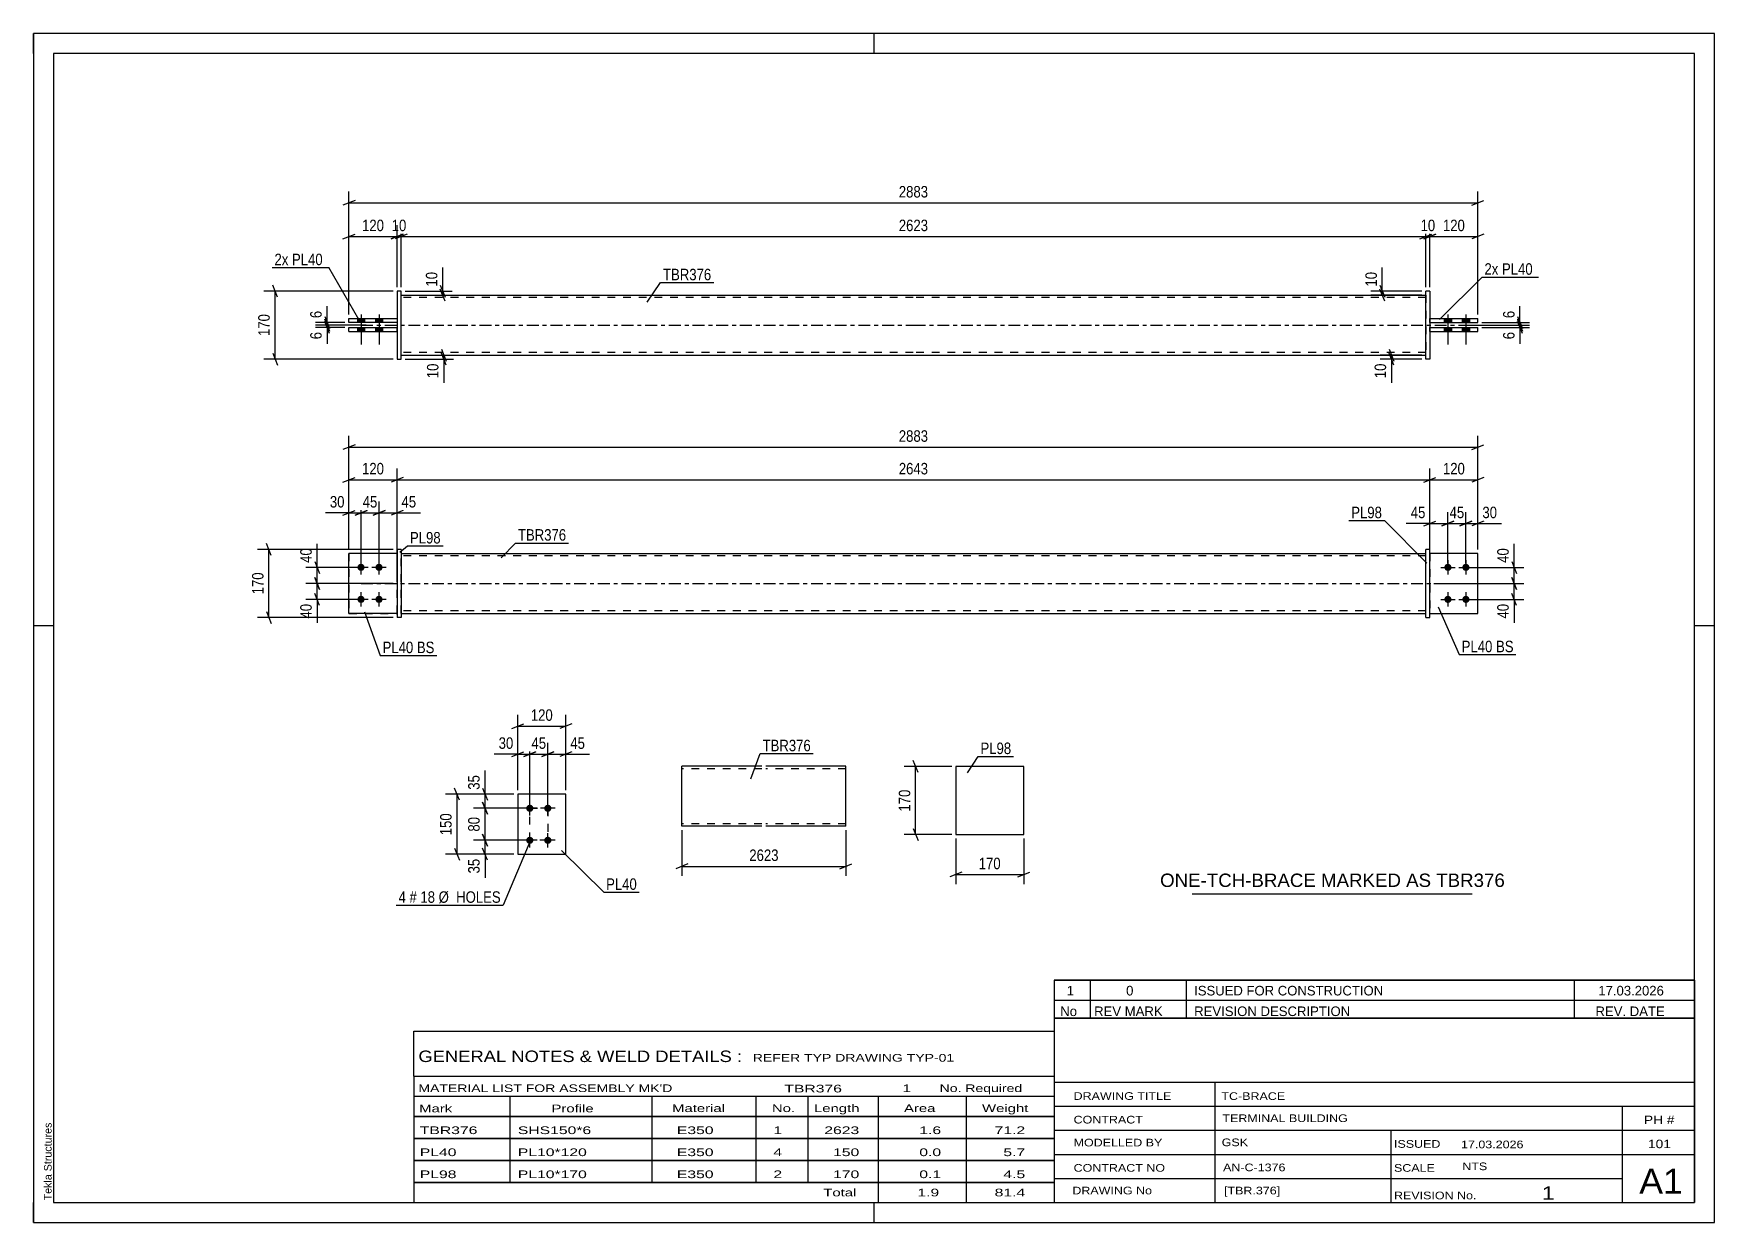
# Model space of a CAD drawing. Header units: millimetres. Extents: x 0 to 420, y 0 to 297.
import ezdxf

# ---------------------------------------------------------------- set-up
doc = ezdxf.new("R2010")
doc.units = ezdxf.units.MM
doc.linetypes.add('DXK_LINE_DOT2', pattern=[3.9198, 1.9599, -1.9599])
doc.linetypes.add('DXK_LINE_DOT3', pattern=[5.9187, 2.979, -0.9799, 0.9799, -0.9799])
doc.styles.add('Arial', font='ARIAL.TTF', dxfattribs={"height": 0.2})
doc.styles.add('Arial Narrow', font='ARIALN.TTF', dxfattribs={"height": 0.2})

# ---------------------------------------------------------------- blocks, each defined once
blk = doc.blocks.new('Unknown-580569933-1163')
at = {"color": 5, "linetype": 'Continuous'}
for p, q in [((420, 297), (0, 297)), ((0, 297), (0, 0)), ((0, 292), (0, 297)), ((210, 292), (210, 297)), ((420, 0), (420, 297)), ((415, 292), (5, 292)), ((5, 292), (5, 5)), ((415, 5), (415, 292)), ((5, 149), (0, 149)), ((420, 149), (415, 149)), ((0, 0), (0, 5)), ((5, 5), (415, 5)), ((210, 0), (210, 5)), ((0, 0), (420, 0))]:
    blk.add_line(p, q, dxfattribs=at)
at = {"color": 174, "linetype": 'Continuous', "style": 'Arial'}
blk.add_text('Tekla Structures', height=1.9102, rotation=90, dxfattribs=at).set_placement((4.5, 5.5))
blk = doc.blocks.new('Part-580569933-1802 - 1791')
at = {"color": 7, "linetype": 'DXK_LINE_DOT2'}
for p, q in [((360.91, 167.15), (348.91, 167.15)), ((348.91, 167.15), (348.91, 152.15)), ((360.91, 152.15), (360.91, 167.15)), ((348.91, 152.15), (360.91, 152.15))]:
    blk.add_line(p, q, dxfattribs=at)
blk = doc.blocks.new('Bolt-580569933-1794 - 1791')
at = {"linetype": 'Continuous'}
for points in [[(353.41, 164.55, -1), (353.41, 162.75, -1)], [(357.91, 164.55, -1), (357.91, 162.75, -1)], [(353.41, 156.55, -1), (353.41, 154.75, -1)], [(357.91, 156.55, -1), (357.91, 154.75, -1)]]:
    blk.add_hatch(color=1, dxfattribs=at).paths.add_polyline_path(points)
at = {"color": 1, "linetype": 'Continuous'}
for p, q in [((353.41, 165.45), (353.41, 161.85)), ((357.91, 165.45), (357.91, 161.85)), ((351.61, 163.65), (355.21, 163.65)), ((356.11, 163.65), (359.71, 163.65)), ((351.61, 155.65), (355.21, 155.65)), ((353.41, 157.45), (353.41, 153.85)), ((356.11, 155.65), (359.71, 155.65)), ((357.91, 157.45), (357.91, 153.85))]:
    blk.add_line(p, q, dxfattribs=at)
blk = doc.blocks.new('Part-580569933-1812 - 1791')
at = {"color": 2, "linetype": 'Continuous'}
for p, q in [((348.91, 168.15), (347.91, 168.15)), ((347.91, 151.15), (347.91, 168.15)), ((348.91, 151.15), (348.91, 168.15)), ((347.91, 151.15), (348.91, 151.15))]:
    blk.add_line(p, q, dxfattribs=at)
blk = doc.blocks.new('Bolt-580569933-1797 - 1791')
at = {"linetype": 'Continuous'}
for points in [[(81.81, 162.75, -1), (81.81, 164.55, -1)], [(86.31, 162.75, -1), (86.31, 164.55, -1)], [(81.81, 154.75, -1), (81.81, 156.55, -1)], [(86.31, 154.75, -1), (86.31, 156.55, -1)]]:
    blk.add_hatch(color=1, dxfattribs=at).paths.add_polyline_path(points)
at = {"color": 1, "linetype": 'Continuous'}
for p, q in [((81.81, 161.85), (81.81, 165.45)), ((86.31, 161.85), (86.31, 165.45)), ((83.61, 163.65), (80.01, 163.65)), ((88.11, 163.65), (84.51, 163.65)), ((83.61, 155.65), (80.01, 155.65)), ((81.81, 153.85), (81.81, 157.45)), ((88.11, 155.65), (84.51, 155.65)), ((86.31, 153.85), (86.31, 157.45))]:
    blk.add_line(p, q, dxfattribs=at)
blk = doc.blocks.new('Part-580569933-1807 - 1791')
at = {"color": 2, "linetype": 'Continuous'}
for p, q in [((360.91, 167.15), (348.91, 167.15)), ((360.91, 152.15), (360.91, 167.15)), ((348.91, 152.15), (360.91, 152.15))]:
    blk.add_line(p, q, dxfattribs=at)
at = {"color": 7, "linetype": 'DXK_LINE_DOT2'}
blk.add_line((348.91, 167.15), (348.91, 152.15), dxfattribs=at)
blk = doc.blocks.new('Part-580569933-1817 - 1791')
at = {"color": 7, "linetype": 'DXK_LINE_DOT2'}
for p, q in [((90.81, 167.15), (78.81, 167.15)), ((78.81, 167.15), (78.81, 152.15)), ((90.81, 152.15), (90.81, 167.15)), ((78.81, 152.15), (90.81, 152.15))]:
    blk.add_line(p, q, dxfattribs=at)
blk = doc.blocks.new('Part-580569933-1822 - 1791')
at = {"color": 2, "linetype": 'Continuous'}
for p, q in [((90.81, 167.15), (78.81, 167.15)), ((78.81, 152.15), (78.81, 167.15)), ((90.81, 152.15), (78.81, 152.15))]:
    blk.add_line(p, q, dxfattribs=at)
at = {"color": 7, "linetype": 'DXK_LINE_DOT2'}
blk.add_line((90.81, 152.15), (90.81, 167.15), dxfattribs=at)
blk = doc.blocks.new('Part-580569933-1827 - 1791')
at = {"color": 2, "linetype": 'Continuous'}
for p, q in [((91.81, 168.15), (90.81, 168.15)), ((90.81, 168.15), (90.81, 151.15)), ((91.81, 168.15), (91.81, 151.15)), ((91.81, 151.15), (90.81, 151.15))]:
    blk.add_line(p, q, dxfattribs=at)
blk = doc.blocks.new('Part-580569933-1832 - 1791')
at = {"color": 2, "linetype": 'Continuous'}
for p, q in [((91.81, 167.15), (219.81, 167.15)), ((219.91, 167.15), (347.91, 167.15)), ((91.81, 152.15), (219.81, 152.15)), ((219.91, 152.15), (347.91, 152.15))]:
    blk.add_line(p, q, dxfattribs=at)
at = {"color": 7, "linetype": 'DXK_LINE_DOT2'}
for p, q in [((91.81, 152.15), (91.81, 167.15)), ((219.81, 166.55), (91.81, 166.55)), ((347.91, 166.55), (219.91, 166.55)), ((347.91, 152.15), (347.91, 167.15)), ((219.81, 152.75), (91.81, 152.75)), ((347.91, 152.75), (219.91, 152.75))]:
    blk.add_line(p, q, dxfattribs=at)
at = {"color": 7, "linetype": 'DXK_LINE_DOT3'}
for p, q in [((81.81, 159.65), (219.81, 159.65)), ((219.91, 159.65), (357.91, 159.65))]:
    blk.add_line(p, q, dxfattribs=at)
blk = doc.blocks.new('Part-580569933-2106 - 2084')
at = {"color": 2, "linetype": 'Continuous'}
for p, q in [((78.81, 222.59), (78.81, 223.59)), ((78.81, 223.59), (90.81, 223.59)), ((78.81, 222.59), (90.81, 222.59))]:
    blk.add_line(p, q, dxfattribs=at)
at = {"color": 7, "linetype": 'DXK_LINE_DOT2'}
blk.add_line((90.81, 222.59), (90.81, 223.59), dxfattribs=at)
blk = doc.blocks.new('Part-580569933-2090 - 2084')
at = {"color": 2, "linetype": 'Continuous'}
for p, q in [((348.91, 225.79), (360.91, 225.79)), ((348.91, 224.79), (360.91, 224.79)), ((360.91, 224.79), (360.91, 225.79))]:
    blk.add_line(p, q, dxfattribs=at)
at = {"color": 7, "linetype": 'DXK_LINE_DOT2'}
blk.add_line((348.91, 224.79), (348.91, 225.79), dxfattribs=at)
blk = doc.blocks.new('Part-580569933-2095 - 2084')
at = {"color": 2, "linetype": 'Continuous'}
for p, q in [((348.91, 223.59), (360.91, 223.59)), ((360.91, 222.59), (360.91, 223.59)), ((348.91, 222.59), (360.91, 222.59))]:
    blk.add_line(p, q, dxfattribs=at)
at = {"color": 7, "linetype": 'DXK_LINE_DOT2'}
blk.add_line((348.91, 222.59), (348.91, 223.59), dxfattribs=at)
blk = doc.blocks.new('Part-580569933-2112 - 2084')
at = {"color": 2, "linetype": 'Continuous'}
for p, q in [((91.81, 231.69), (219.81, 231.69)), ((219.91, 231.69), (347.91, 231.69)), ((91.81, 216.69), (219.81, 216.69)), ((219.91, 216.69), (347.91, 216.69))]:
    blk.add_line(p, q, dxfattribs=at)
at = {"color": 7, "linetype": 'DXK_LINE_DOT2'}
for p, q in [((91.81, 216.69), (91.81, 231.69)), ((219.81, 231.09), (91.81, 231.09)), ((347.91, 231.09), (219.91, 231.09)), ((347.91, 231.69), (347.91, 216.69)), ((219.81, 217.29), (91.81, 217.29)), ((347.91, 217.29), (219.91, 217.29))]:
    blk.add_line(p, q, dxfattribs=at)
at = {"color": 7, "linetype": 'DXK_LINE_DOT3'}
for p, q in [((81.81, 224.19), (219.81, 224.19)), ((219.91, 224.19), (357.91, 224.19))]:
    blk.add_line(p, q, dxfattribs=at)
blk = doc.blocks.new('Part-580569933-2096 - 2084')
at = {"color": 2, "linetype": 'Continuous'}
for p, q in [((348.91, 232.69), (347.91, 232.69)), ((347.91, 215.69), (347.91, 232.69)), ((348.91, 232.69), (348.91, 215.69)), ((348.91, 215.69), (347.91, 215.69))]:
    blk.add_line(p, q, dxfattribs=at)
blk = doc.blocks.new('Part-580569933-2101 - 2084')
at = {"color": 2, "linetype": 'Continuous'}
for p, q in [((78.81, 225.79), (90.81, 225.79)), ((78.81, 224.79), (78.81, 225.79)), ((90.81, 224.79), (78.81, 224.79))]:
    blk.add_line(p, q, dxfattribs=at)
at = {"color": 7, "linetype": 'DXK_LINE_DOT2'}
blk.add_line((90.81, 225.79), (90.81, 224.79), dxfattribs=at)
blk = doc.blocks.new('Part-580569933-2107 - 2084')
at = {"color": 2, "linetype": 'Continuous'}
for p, q in [((91.81, 232.69), (90.81, 232.69)), ((90.81, 232.69), (90.81, 215.69)), ((91.81, 215.69), (91.81, 232.69)), ((90.81, 215.69), (91.81, 215.69))]:
    blk.add_line(p, q, dxfattribs=at)
blk = doc.blocks.new('Bolt-580569933-2113 - 2084')
at = {"linetype": 'Continuous'}
for points in [[(354.31, 225.79), (352.51, 225.79), (352.51, 224.79), (354.31, 224.79)], [(354.31, 225.79), (352.51, 225.79), (352.51, 224.79), (354.31, 224.79)], [(354.31, 223.59), (352.51, 223.59), (352.51, 222.59), (354.31, 222.59)], [(354.31, 223.59), (352.51, 223.59), (352.51, 222.59), (354.31, 222.59)], [(358.81, 225.79), (357.01, 225.79), (357.01, 224.79), (358.81, 224.79)], [(358.81, 225.79), (357.01, 225.79), (357.01, 224.79), (358.81, 224.79)], [(358.81, 223.59), (357.01, 223.59), (357.01, 222.59), (358.81, 222.59)], [(358.81, 223.59), (357.01, 223.59), (357.01, 222.59), (358.81, 222.59)]]:
    blk.add_hatch(color=1, dxfattribs=at).paths.add_polyline_path(points)
at = {"color": 1, "linetype": 'Continuous'}
for p, q in [((352.51, 225.79), (352.51, 224.79)), ((352.51, 225.79), (352.51, 224.79)), ((352.51, 223.59), (352.51, 222.59)), ((352.51, 223.59), (352.51, 222.59)), ((353.41, 226.79), (353.41, 219.29)), ((353.41, 226.79), (353.41, 219.29)), ((354.31, 225.79), (354.31, 224.79)), ((354.31, 225.79), (354.31, 224.79)), ((354.31, 223.59), (354.31, 222.59)), ((354.31, 223.59), (354.31, 222.59)), ((357.01, 225.79), (357.01, 224.79)), ((357.01, 225.79), (357.01, 224.79)), ((357.01, 223.59), (357.01, 222.59)), ((357.01, 223.59), (357.01, 222.59)), ((357.91, 226.79), (357.91, 219.29)), ((357.91, 226.79), (357.91, 219.29)), ((358.81, 225.79), (358.81, 224.79)), ((358.81, 225.79), (358.81, 224.79)), ((358.81, 223.59), (358.81, 222.59)), ((358.81, 223.59), (358.81, 222.59))]:
    blk.add_line(p, q, dxfattribs=at)
blk = doc.blocks.new('Bolt-580569933-2114 - 2084')
at = {"linetype": 'Continuous'}
for points in [[(80.91, 224.79), (82.71, 224.79), (82.71, 225.79), (80.91, 225.79)], [(80.91, 224.79), (82.71, 224.79), (82.71, 225.79), (80.91, 225.79)], [(80.91, 222.59), (82.71, 222.59), (82.71, 223.59), (80.91, 223.59)], [(80.91, 222.59), (82.71, 222.59), (82.71, 223.59), (80.91, 223.59)], [(85.41, 224.79), (87.21, 224.79), (87.21, 225.79), (85.41, 225.79)], [(85.41, 224.79), (87.21, 224.79), (87.21, 225.79), (85.41, 225.79)], [(85.41, 222.59), (87.21, 222.59), (87.21, 223.59), (85.41, 223.59)], [(85.41, 222.59), (87.21, 222.59), (87.21, 223.59), (85.41, 223.59)]]:
    blk.add_hatch(color=1, dxfattribs=at).paths.add_polyline_path(points)
at = {"color": 1, "linetype": 'Continuous'}
for p, q in [((80.91, 225.79), (80.91, 224.79)), ((80.91, 225.79), (80.91, 224.79)), ((80.91, 223.59), (80.91, 222.59)), ((80.91, 223.59), (80.91, 222.59)), ((81.81, 226.79), (81.81, 219.29)), ((81.81, 226.79), (81.81, 219.29)), ((82.71, 225.79), (82.71, 224.79)), ((82.71, 225.79), (82.71, 224.79)), ((82.71, 223.59), (82.71, 222.59)), ((82.71, 223.59), (82.71, 222.59)), ((85.41, 225.79), (85.41, 224.79)), ((85.41, 225.79), (85.41, 224.79)), ((85.41, 223.59), (85.41, 222.59)), ((85.41, 223.59), (85.41, 222.59)), ((86.31, 226.79), (86.31, 219.29)), ((86.31, 226.79), (86.31, 219.29)), ((87.21, 225.79), (87.21, 224.79)), ((87.21, 225.79), (87.21, 224.79)), ((87.21, 223.59), (87.21, 222.59)), ((87.21, 223.59), (87.21, 222.59))]:
    blk.add_line(p, q, dxfattribs=at)
blk = doc.blocks.new('Bolt-580569933-1444 - 1410')
at = {"linetype": 'Continuous'}
for points in [[(123.99, 102.56, -1), (123.99, 104.36, -1)], [(128.49, 102.56, -1), (128.49, 104.36, -1)], [(123.99, 94.56, -1), (123.99, 96.36, -1)], [(128.49, 94.56, -1), (128.49, 96.36, -1)]]:
    blk.add_hatch(color=1, dxfattribs=at).paths.add_polyline_path(points)
at = {"color": 1, "linetype": 'Continuous'}
for p, q in [((123.99, 101.66), (123.99, 105.26)), ((128.49, 101.66), (128.49, 105.26)), ((125.79, 103.46), (122.19, 103.46)), ((130.29, 103.46), (126.69, 103.46)), ((123.99, 93.66), (123.99, 97.26)), ((128.49, 93.66), (128.49, 97.26)), ((125.79, 95.46), (122.19, 95.46)), ((130.29, 95.46), (126.69, 95.46))]:
    blk.add_line(p, q, dxfattribs=at)
blk = doc.blocks.new('Part-580569933-1459 - 1410')
at = {"color": 2, "linetype": 'Continuous'}
for p, q in [((132.99, 106.96), (120.99, 106.96)), ((120.99, 106.96), (120.99, 91.96)), ((132.99, 91.96), (132.99, 106.96)), ((120.99, 91.96), (132.99, 91.96))]:
    blk.add_line(p, q, dxfattribs=at)
blk = doc.blocks.new('Part-580569933-1390 - 1374')
at = {"color": 2, "linetype": 'Continuous'}
for p, q in [((247.41, 113.89), (230.41, 113.89)), ((230.41, 113.89), (230.41, 96.89)), ((247.41, 96.89), (247.41, 113.89)), ((230.41, 96.89), (247.41, 96.89))]:
    blk.add_line(p, q, dxfattribs=at)
blk = doc.blocks.new('Part-580569933-1273 - 1255')
at = {"color": 2, "linetype": 'Continuous'}
for p, q in [((182, 113.95), (162, 113.95)), ((162, 99.05), (162, 113.95)), ((203, 113.95), (183, 113.95)), ((203, 98.95), (203, 113.95)), ((162, 98.95), (162, 99.05)), ((182, 98.95), (162, 98.95)), ((203, 98.95), (183, 98.95))]:
    blk.add_line(p, q, dxfattribs=at)
at = {"color": 7, "linetype": 'DXK_LINE_DOT2'}
for p, q in [((182, 113.35), (162, 113.35)), ((203, 113.35), (183, 113.35)), ((162, 99.55), (162, 99.6)), ((182, 99.55), (162, 99.55)), ((203, 99.55), (183, 99.55)), ((203, 99.55), (203, 99.6))]:
    blk.add_line(p, q, dxfattribs=at)
blk = doc.blocks.new('Rectangle-580569933-1568 - 1410')
at = {"color": 1, "linetype": 'DXK_LINE_DOT2'}
blk.add_lwpolyline([(123.99, 103.46), (128.49, 103.46), (128.49, 95.46), (123.99, 95.46), (123.99, 103.46)], close=True, dxfattribs=at)
blk = doc.blocks.new('StraightDimension-580569933-1978 - 1791')
at = {"color": 7, "linetype": 'Continuous'}
for p, q in [((349.91, 159.65), (372.35, 159.65)), ((369.35, 161.15), (370.55, 158.15)), ((369.95, 155.65), (369.95, 159.65)), ((358.91, 155.65), (372.35, 155.65)), ((370.55, 154.15), (369.35, 157.15))]:
    blk.add_line(p, q, dxfattribs=at)
at = {"color": 0}
blk.add_wipeout([(369.2, 155.13), (365, 155.13), (365, 150.27), (369.2, 150.27)], dxfattribs=at)
at = {"color": 7, "linetype": 'Continuous'}
blk.add_line((369.95, 155.65), (369.95, 149.75), dxfattribs=at)
blk.add_line((369.95, 155.65), (369.95, 149.75), dxfattribs=at)
at = {"color": 3, "style": 'Arial Narrow'}
blk.add_text('40', height=2.863, rotation=90.0002, dxfattribs=at).set_placement((368.6, 150.87))
blk = doc.blocks.new('StraightDimension-580569933-1988 - 1791')
at = {"color": 7, "linetype": 'Continuous'}
for p, q in [((80.31, 194.28), (77.31, 193.08)), ((78.81, 168.15), (78.81, 196.53)), ((78.81, 193.68), (360.91, 193.68)), ((359.41, 193.08), (362.41, 194.28)), ((360.91, 168.15), (360.91, 196.53))]:
    blk.add_line(p, q, dxfattribs=at)
at = {"color": 0}
blk.add_wipeout([(224.11, 194.43), (224.11, 198.63), (215.6, 198.63), (215.6, 194.43)], dxfattribs=at)
at = {"color": 3, "style": 'Arial Narrow'}
blk.add_text('2883', height=2.863, dxfattribs=at).set_placement((216.2, 195.03))
blk = doc.blocks.new('StraightDimension-580569933-2024 - 1791')
at = {"color": 7, "linetype": 'Continuous'}
for p, q in [((353.41, 164.65), (353.41, 177.44)), ((357.91, 164.65), (357.91, 177.44)), ((351.91, 173.99), (354.91, 175.19)), ((353.41, 174.59), (357.91, 174.59)), ((359.41, 175.19), (356.41, 173.99))]:
    blk.add_line(p, q, dxfattribs=at)
at = {"color": 0}
blk.add_wipeout([(358.09, 175.34), (358.09, 179.54), (353.23, 179.54), (353.23, 175.34)], dxfattribs=at)
at = {"color": 3, "style": 'Arial Narrow'}
blk.add_text('45', height=2.863, dxfattribs=at).set_placement((353.83, 175.94))
blk = doc.blocks.new('StraightDimension-580569933-2008 - 1791')
at = {"color": 7, "linetype": 'Continuous'}
for p, q in [((348.91, 168.15), (348.91, 177.44)), ((353.41, 164.65), (353.41, 177.44)), ((347.41, 173.99), (350.41, 175.19)), ((348.91, 174.59), (353.41, 174.59)), ((354.91, 175.19), (351.91, 173.99))]:
    blk.add_line(p, q, dxfattribs=at)
at = {"color": 0}
blk.add_wipeout([(348.38, 175.34), (348.38, 179.54), (343.53, 179.54), (343.53, 175.34)], dxfattribs=at)
at = {"color": 7, "linetype": 'Continuous'}
blk.add_line((348.91, 174.59), (343, 174.59), dxfattribs=at)
blk.add_line((348.91, 174.59), (343, 174.59), dxfattribs=at)
at = {"color": 3, "style": 'Arial Narrow'}
blk.add_text('45', height=2.863, dxfattribs=at).set_placement((344.13, 175.94))
blk = doc.blocks.new('StraightDimension-580569933-1834 - 1791')
at = {"color": 7, "linetype": 'Continuous'}
for p, q in [((89.81, 159.65), (67.99, 159.65)), ((70.24, 161.15), (71.44, 158.15)), ((70.84, 155.65), (70.84, 159.65)), ((80.81, 155.65), (67.99, 155.65)), ((71.44, 154.15), (70.24, 157.15))]:
    blk.add_line(p, q, dxfattribs=at)
at = {"color": 0}
blk.add_wipeout([(70.09, 155.13), (65.89, 155.13), (65.89, 150.27), (70.09, 150.27)], dxfattribs=at)
at = {"color": 7, "linetype": 'Continuous'}
blk.add_line((70.84, 155.65), (70.84, 149.75), dxfattribs=at)
blk.add_line((70.84, 155.65), (70.84, 149.75), dxfattribs=at)
at = {"color": 3, "style": 'Arial Narrow'}
blk.add_text('40', height=2.863, rotation=90.0002, dxfattribs=at).set_placement((69.49, 150.87))
blk = doc.blocks.new('StraightDimension-580569933-1843 - 1791')
at = {"color": 7, "linetype": 'Continuous'}
for p, q in [((70.24, 165.15), (71.44, 162.15)), ((80.81, 163.65), (67.99, 163.65)), ((89.81, 159.65), (67.99, 159.65)), ((71.44, 158.15), (70.24, 161.15)), ((70.84, 159.65), (70.84, 163.65))]:
    blk.add_line(p, q, dxfattribs=at)
at = {"color": 0}
blk.add_wipeout([(70.09, 169.04), (65.89, 169.04), (65.89, 164.18), (70.09, 164.18)], dxfattribs=at)
at = {"color": 7, "linetype": 'Continuous'}
blk.add_line((70.84, 163.65), (70.84, 169.56), dxfattribs=at)
blk.add_line((70.84, 163.65), (70.84, 169.56), dxfattribs=at)
at = {"color": 3, "style": 'Arial Narrow'}
blk.add_text('40', height=2.863, rotation=90.0002, dxfattribs=at).set_placement((69.49, 164.78))
blk = doc.blocks.new('StraightDimension-580569933-1873 - 1791')
at = {"color": 7, "linetype": 'Continuous'}
for p, q in [((77.31, 176.65), (80.31, 177.85)), ((78.81, 168.15), (78.81, 180.1)), ((78.81, 177.25), (81.81, 177.25)), ((83.31, 177.85), (80.31, 176.65)), ((81.81, 164.65), (81.81, 180.1))]:
    blk.add_line(p, q, dxfattribs=at)
at = {"color": 0}
blk.add_wipeout([(78.28, 178), (78.28, 182.2), (73.43, 182.2), (73.43, 178)], dxfattribs=at)
at = {"color": 7, "linetype": 'Continuous'}
blk.add_line((78.81, 177.25), (72.9, 177.25), dxfattribs=at)
blk.add_line((78.81, 177.25), (72.9, 177.25), dxfattribs=at)
at = {"color": 3, "style": 'Arial Narrow'}
blk.add_text('30', height=2.863, dxfattribs=at).set_placement((74.03, 178.6))
blk = doc.blocks.new('StraightDimension-580569933-1889 - 1791')
at = {"color": 7, "linetype": 'Continuous'}
for p, q in [((80.31, 176.65), (83.31, 177.85)), ((81.81, 164.65), (81.81, 180.1)), ((81.81, 177.25), (86.31, 177.25)), ((87.81, 177.85), (84.81, 176.65)), ((86.31, 164.65), (86.31, 180.1))]:
    blk.add_line(p, q, dxfattribs=at)
at = {"color": 0}
blk.add_wipeout([(86.49, 178), (86.49, 182.2), (81.63, 182.2), (81.63, 178)], dxfattribs=at)
at = {"color": 3, "style": 'Arial Narrow'}
blk.add_text('45', height=2.863, dxfattribs=at).set_placement((82.23, 178.6))
blk = doc.blocks.new('StraightDimension-580569933-1902 - 1791')
at = {"color": 7, "linetype": 'Continuous'}
for p, q in [((84.81, 176.65), (87.81, 177.85)), ((86.31, 164.65), (86.31, 180.1)), ((86.31, 177.25), (90.81, 177.25)), ((92.31, 177.85), (89.31, 176.65)), ((90.81, 168.15), (90.81, 180.1))]:
    blk.add_line(p, q, dxfattribs=at)
at = {"color": 0}
blk.add_wipeout([(96.19, 178), (96.19, 182.2), (91.33, 182.2), (91.33, 178)], dxfattribs=at)
at = {"color": 7, "linetype": 'Continuous'}
blk.add_line((90.81, 177.25), (96.71, 177.25), dxfattribs=at)
blk.add_line((90.81, 177.25), (96.71, 177.25), dxfattribs=at)
at = {"color": 3, "style": 'Arial Narrow'}
blk.add_text('45', height=2.863, dxfattribs=at).set_placement((91.93, 178.6))
blk = doc.blocks.new('StraightDimension-580569933-1919 - 1791')
at = {"color": 7, "linetype": 'Continuous'}
for p, q in [((77.31, 184.93), (80.31, 186.13)), ((78.81, 168.15), (78.81, 188.38)), ((78.81, 185.53), (90.81, 185.53)), ((92.31, 186.13), (89.31, 184.93)), ((90.81, 160.65), (90.81, 188.38))]:
    blk.add_line(p, q, dxfattribs=at)
at = {"color": 0}
blk.add_wipeout([(88.15, 186.28), (88.15, 190.48), (81.47, 190.48), (81.47, 186.28)], dxfattribs=at)
at = {"color": 3, "style": 'Arial Narrow'}
blk.add_text('120', height=2.863, dxfattribs=at).set_placement((82.07, 186.88))
blk = doc.blocks.new('StraightDimension-580569933-1934 - 1791')
at = {"color": 7, "linetype": 'Continuous'}
for p, q in [((92.31, 186.13), (89.31, 184.93)), ((90.81, 160.65), (90.81, 188.38)), ((90.81, 185.53), (348.91, 185.53)), ((347.41, 184.93), (350.41, 186.13)), ((348.91, 168.15), (348.91, 188.38))]:
    blk.add_line(p, q, dxfattribs=at)
at = {"color": 0}
blk.add_wipeout([(224.11, 186.28), (224.11, 190.48), (215.6, 190.48), (215.6, 186.28)], dxfattribs=at)
at = {"color": 3, "style": 'Arial Narrow'}
blk.add_text('2643', height=2.863, dxfattribs=at).set_placement((216.2, 186.88))
blk = doc.blocks.new('StraightDimension-580569933-1949 - 1791')
at = {"color": 7, "linetype": 'Continuous'}
for p, q in [((347.41, 184.93), (350.41, 186.13)), ((348.91, 168.15), (348.91, 188.38)), ((348.91, 185.53), (360.91, 185.53)), ((362.41, 186.13), (359.41, 184.93)), ((360.91, 168.15), (360.91, 188.38))]:
    blk.add_line(p, q, dxfattribs=at)
at = {"color": 0}
blk.add_wipeout([(358.25, 186.28), (358.25, 190.48), (351.57, 190.48), (351.57, 186.28)], dxfattribs=at)
at = {"color": 3, "style": 'Arial Narrow'}
blk.add_text('120', height=2.863, dxfattribs=at).set_placement((352.17, 186.88))
blk = doc.blocks.new('StraightDimension-580569933-1969 - 1791')
at = {"color": 7, "linetype": 'Continuous'}
for p, q in [((369.35, 165.15), (370.55, 162.15)), ((349.91, 159.65), (372.35, 159.65)), ((358.91, 163.65), (372.35, 163.65)), ((370.55, 158.15), (369.35, 161.15)), ((369.95, 159.65), (369.95, 163.65))]:
    blk.add_line(p, q, dxfattribs=at)
at = {"color": 0}
blk.add_wipeout([(369.2, 169.04), (365, 169.04), (365, 164.18), (369.2, 164.18)], dxfattribs=at)
at = {"color": 7, "linetype": 'Continuous'}
blk.add_line((369.95, 163.65), (369.95, 169.56), dxfattribs=at)
blk.add_line((369.95, 163.65), (369.95, 169.56), dxfattribs=at)
at = {"color": 3, "style": 'Arial Narrow'}
blk.add_text('40', height=2.863, rotation=90.0002, dxfattribs=at).set_placement((368.6, 164.78))
blk = doc.blocks.new('StraightDimension-580569933-2037 - 1791')
at = {"color": 7, "linetype": 'Continuous'}
for p, q in [((357.91, 164.65), (357.91, 177.44)), ((360.91, 168.15), (360.91, 177.44)), ((356.41, 173.99), (359.41, 175.19)), ((357.91, 174.59), (360.91, 174.59)), ((362.41, 175.19), (359.41, 173.99))]:
    blk.add_line(p, q, dxfattribs=at)
at = {"color": 0}
blk.add_wipeout([(366.29, 175.34), (366.29, 179.54), (361.43, 179.54), (361.43, 175.34)], dxfattribs=at)
at = {"color": 7, "linetype": 'Continuous'}
blk.add_line((360.91, 174.59), (366.81, 174.59), dxfattribs=at)
blk.add_line((360.91, 174.59), (366.81, 174.59), dxfattribs=at)
at = {"color": 3, "style": 'Arial Narrow'}
blk.add_text('30', height=2.863, dxfattribs=at).set_placement((362.03, 175.94))
blk = doc.blocks.new('StraightDimension-580569933-4366 - 1791')
at = {"color": 7, "linetype": 'Continuous'}
for p, q in [((89.81, 168.15), (55.95, 168.15)), ((59.4, 166.65), (58.2, 169.65)), ((58.8, 151.15), (58.8, 168.15)), ((58.2, 152.65), (59.4, 149.65)), ((89.81, 151.15), (55.95, 151.15))]:
    blk.add_line(p, q, dxfattribs=at)
at = {"color": 0}
blk.add_wipeout([(58.05, 163), (53.85, 163), (53.85, 156.31), (58.05, 156.31)], dxfattribs=at)
at = {"color": 3, "style": 'Arial Narrow'}
blk.add_text('170', height=2.863, rotation=90.0002, dxfattribs=at).set_placement((57.45, 156.91))
blk = doc.blocks.new('StraightDimension-580569933-2160 - 2084')
at = {"color": 7, "linetype": 'Continuous'}
for p, q in [((356.66, 224.19), (373.81, 224.19)), ((361.91, 224.79), (373.81, 224.79)), ((370.81, 226.29), (372.01, 223.29)), ((372.01, 222.69), (370.81, 225.69)), ((371.41, 224.19), (371.41, 224.79))]:
    blk.add_line(p, q, dxfattribs=at)
at = {"color": 0}
blk.add_wipeout([(370.66, 228.34), (366.46, 228.34), (366.46, 225.31), (370.66, 225.31)], dxfattribs=at)
at = {"color": 7, "linetype": 'Continuous'}
blk.add_line((371.41, 224.79), (371.41, 228.87), dxfattribs=at)
blk.add_line((371.41, 224.79), (371.41, 228.87), dxfattribs=at)
at = {"color": 3, "style": 'Arial Narrow'}
blk.add_text('6', height=2.86, rotation=90.0002, dxfattribs=at).set_placement((370.06, 225.91))
blk = doc.blocks.new('StraightDimension-580569933-2229 - 2084')
at = {"color": 7, "linetype": 'Continuous'}
for p, q in [((91.81, 233.69), (91.81, 249.15)), ((347.91, 233.69), (347.91, 249.15)), ((93.31, 246.9), (90.31, 245.7)), ((91.81, 246.3), (347.91, 246.3)), ((346.41, 245.7), (349.41, 246.9))]:
    blk.add_line(p, q, dxfattribs=at)
at = {"color": 0}
blk.add_wipeout([(224.11, 247.05), (224.11, 251.25), (215.6, 251.25), (215.6, 247.05)], dxfattribs=at)
at = {"color": 3, "style": 'Arial Narrow'}
blk.add_text('2623', height=2.863, dxfattribs=at).set_placement((216.2, 247.65))
blk = doc.blocks.new('StraightDimension-580569933-2178 - 2084')
at = {"color": 7, "linetype": 'Continuous'}
for p, q in [((92.81, 232.69), (104.63, 232.69)), ((92.81, 231.69), (104.63, 231.69)), ((101.63, 234.19), (102.83, 231.19)), ((102.83, 230.19), (101.63, 233.19)), ((102.23, 231.69), (102.23, 232.69))]:
    blk.add_line(p, q, dxfattribs=at)
at = {"color": 0}
blk.add_wipeout([(101.48, 238.07), (97.28, 238.07), (97.28, 233.21), (101.48, 233.21)], dxfattribs=at)
at = {"color": 7, "linetype": 'Continuous'}
blk.add_line((102.23, 232.69), (102.23, 238.59), dxfattribs=at)
blk.add_line((102.23, 232.69), (102.23, 238.59), dxfattribs=at)
at = {"color": 3, "style": 'Arial Narrow'}
blk.add_text('10', height=2.863, rotation=90.0002, dxfattribs=at).set_placement((100.88, 233.81))
blk = doc.blocks.new('StraightDimension-580569933-2239 - 2084')
at = {"color": 7, "linetype": 'Continuous'}
for p, q in [((90.81, 233.69), (90.81, 249.15)), ((91.81, 233.69), (91.81, 249.15)), ((89.31, 245.7), (92.31, 246.9)), ((93.31, 246.9), (90.31, 245.7)), ((90.81, 246.3), (91.81, 246.3))]:
    blk.add_line(p, q, dxfattribs=at)
at = {"color": 0}
blk.add_wipeout([(93.74, 247.05), (93.74, 251.25), (88.88, 251.25), (88.88, 247.05)], dxfattribs=at)
at = {"color": 3, "style": 'Arial Narrow'}
blk.add_text('10', height=2.863, dxfattribs=at).set_placement((89.48, 247.65))
blk = doc.blocks.new('StraightDimension-580569933-2209 - 2084')
at = {"color": 7, "linetype": 'Continuous'}
for p, q in [((78.81, 226.79), (78.81, 249.15)), ((90.81, 233.69), (90.81, 249.15)), ((77.31, 245.7), (80.31, 246.9)), ((78.81, 246.3), (90.81, 246.3)), ((92.31, 246.9), (89.31, 245.7))]:
    blk.add_line(p, q, dxfattribs=at)
at = {"color": 0}
blk.add_wipeout([(88.15, 247.05), (88.15, 251.25), (81.47, 251.25), (81.47, 247.05)], dxfattribs=at)
at = {"color": 3, "style": 'Arial Narrow'}
blk.add_text('120', height=2.863, dxfattribs=at).set_placement((82.07, 247.65))
blk = doc.blocks.new('StraightDimension-580569933-2126 - 2084')
at = {"color": 7, "linetype": 'Continuous'}
for p, q in [((77.81, 224.79), (70.48, 224.79)), ((83.06, 224.19), (70.48, 224.19)), ((72.73, 226.29), (73.93, 223.29)), ((73.93, 222.69), (72.73, 225.69)), ((73.33, 224.19), (73.33, 224.79))]:
    blk.add_line(p, q, dxfattribs=at)
at = {"color": 0}
blk.add_wipeout([(72.58, 228.34), (68.38, 228.34), (68.38, 225.31), (72.58, 225.31)], dxfattribs=at)
at = {"color": 7, "linetype": 'Continuous'}
blk.add_line((73.33, 224.79), (73.33, 228.87), dxfattribs=at)
blk.add_line((73.33, 224.79), (73.33, 228.87), dxfattribs=at)
at = {"color": 3, "style": 'Arial Narrow'}
blk.add_text('6', height=2.86, rotation=90.0002, dxfattribs=at).set_placement((71.98, 225.91))
blk = doc.blocks.new('StraightDimension-580569933-2138 - 2084')
at = {"color": 7, "linetype": 'Continuous'}
for p, q in [((83.06, 224.19), (70.48, 224.19)), ((77.81, 223.59), (70.48, 223.59)), ((72.73, 225.69), (73.93, 222.69)), ((73.93, 222.09), (72.73, 225.09)), ((73.33, 223.59), (73.33, 224.19))]:
    blk.add_line(p, q, dxfattribs=at)
at = {"color": 0}
blk.add_wipeout([(72.58, 223.06), (68.38, 223.06), (68.38, 220.03), (72.58, 220.03)], dxfattribs=at)
at = {"color": 7, "linetype": 'Continuous'}
blk.add_line((73.33, 223.59), (73.33, 219.51), dxfattribs=at)
blk.add_line((73.33, 223.59), (73.33, 219.51), dxfattribs=at)
at = {"color": 3, "style": 'Arial Narrow'}
blk.add_text('6', height=2.86, rotation=90.0002, dxfattribs=at).set_placement((71.98, 220.63))
blk = doc.blocks.new('StraightDimension-580569933-2149 - 2084')
at = {"color": 7, "linetype": 'Continuous'}
for p, q in [((89.81, 232.69), (57.49, 232.69)), ((60.94, 231.19), (59.74, 234.19)), ((60.34, 215.69), (60.34, 232.69)), ((89.81, 215.69), (57.49, 215.69)), ((59.74, 217.19), (60.94, 214.19))]:
    blk.add_line(p, q, dxfattribs=at)
at = {"color": 0}
blk.add_wipeout([(59.59, 227.53), (55.39, 227.53), (55.39, 220.85), (59.59, 220.85)], dxfattribs=at)
at = {"color": 3, "style": 'Arial Narrow'}
blk.add_text('170', height=2.863, rotation=90.0002, dxfattribs=at).set_placement((58.99, 221.45))
blk = doc.blocks.new('StraightDimension-580569933-2169 - 2084')
at = {"color": 7, "linetype": 'Continuous'}
for p, q in [((356.66, 224.19), (373.81, 224.19)), ((361.91, 223.59), (373.81, 223.59)), ((370.81, 225.69), (372.01, 222.69)), ((372.01, 222.09), (370.81, 225.09)), ((371.41, 223.59), (371.41, 224.19))]:
    blk.add_line(p, q, dxfattribs=at)
at = {"color": 0}
blk.add_wipeout([(370.66, 223.06), (366.46, 223.06), (366.46, 220.03), (370.66, 220.03)], dxfattribs=at)
at = {"color": 7, "linetype": 'Continuous'}
blk.add_line((371.41, 223.59), (371.41, 219.51), dxfattribs=at)
blk.add_line((371.41, 223.59), (371.41, 219.51), dxfattribs=at)
at = {"color": 3, "style": 'Arial Narrow'}
blk.add_text('6', height=2.86, rotation=90.0002, dxfattribs=at).set_placement((370.06, 220.63))
blk = doc.blocks.new('StraightDimension-580569933-2189 - 2084')
at = {"color": 7, "linetype": 'Continuous'}
for p, q in [((92.81, 216.69), (104.91, 216.69)), ((92.81, 215.69), (104.91, 215.69)), ((101.91, 218.19), (103.11, 215.19)), ((103.11, 214.19), (101.91, 217.19)), ((102.51, 215.69), (102.51, 216.69))]:
    blk.add_line(p, q, dxfattribs=at)
at = {"color": 0}
blk.add_wipeout([(101.76, 215.16), (97.56, 215.16), (97.56, 210.31), (101.76, 210.31)], dxfattribs=at)
at = {"color": 7, "linetype": 'Continuous'}
blk.add_line((102.51, 215.69), (102.51, 209.78), dxfattribs=at)
blk.add_line((102.51, 215.69), (102.51, 209.78), dxfattribs=at)
at = {"color": 3, "style": 'Arial Narrow'}
blk.add_text('10', height=2.863, rotation=90.0002, dxfattribs=at).set_placement((101.16, 210.91))
blk = doc.blocks.new('StraightDimension-580569933-2199 - 2084')
at = {"color": 7, "linetype": 'Continuous'}
for p, q in [((348.91, 233.69), (348.91, 249.15)), ((360.91, 226.79), (360.91, 249.15)), ((347.41, 245.7), (350.41, 246.9)), ((348.91, 246.3), (360.91, 246.3)), ((362.41, 246.9), (359.41, 245.7))]:
    blk.add_line(p, q, dxfattribs=at)
at = {"color": 0}
blk.add_wipeout([(358.25, 247.05), (358.25, 251.25), (351.57, 251.25), (351.57, 247.05)], dxfattribs=at)
at = {"color": 3, "style": 'Arial Narrow'}
blk.add_text('120', height=2.863, dxfattribs=at).set_placement((352.17, 247.65))
blk = doc.blocks.new('StraightDimension-580569933-2219 - 2084')
at = {"color": 7, "linetype": 'Continuous'}
for p, q in [((347.91, 233.69), (347.91, 249.15)), ((348.91, 233.69), (348.91, 249.15)), ((346.41, 245.7), (349.41, 246.9)), ((350.41, 246.9), (347.41, 245.7)), ((347.91, 246.3), (348.91, 246.3))]:
    blk.add_line(p, q, dxfattribs=at)
at = {"color": 0}
blk.add_wipeout([(350.84, 247.05), (350.84, 251.25), (345.98, 251.25), (345.98, 247.05)], dxfattribs=at)
at = {"color": 3, "style": 'Arial Narrow'}
blk.add_text('10', height=2.863, dxfattribs=at).set_placement((346.58, 247.65))
blk = doc.blocks.new('StraightDimension-580569933-2250 - 2084')
at = {"color": 7, "linetype": 'Continuous'}
for p, q in [((78.81, 226.79), (78.81, 257.56)), ((360.91, 226.79), (360.91, 257.56)), ((80.31, 255.31), (77.31, 254.11)), ((78.81, 254.71), (360.91, 254.71)), ((359.41, 254.11), (362.41, 255.31))]:
    blk.add_line(p, q, dxfattribs=at)
at = {"color": 0}
blk.add_wipeout([(224.11, 255.46), (224.11, 259.66), (215.6, 259.66), (215.6, 255.46)], dxfattribs=at)
at = {"color": 3, "style": 'Arial Narrow'}
blk.add_text('2883', height=2.863, dxfattribs=at).set_placement((216.2, 256.06))
blk = doc.blocks.new('StraightDimension-580569933-2261 - 2084')
at = {"color": 7, "linetype": 'Continuous'}
for p, q in [((346.91, 232.69), (334.16, 232.69)), ((346.91, 231.69), (334.16, 231.69)), ((336.41, 234.19), (337.61, 231.19)), ((337.61, 230.19), (336.41, 233.19)), ((337.01, 231.69), (337.01, 232.69))]:
    blk.add_line(p, q, dxfattribs=at)
at = {"color": 0}
blk.add_wipeout([(336.26, 238.07), (332.06, 238.07), (332.06, 233.21), (336.26, 233.21)], dxfattribs=at)
at = {"color": 7, "linetype": 'Continuous'}
blk.add_line((337.01, 232.69), (337.01, 238.59), dxfattribs=at)
blk.add_line((337.01, 232.69), (337.01, 238.59), dxfattribs=at)
at = {"color": 3, "style": 'Arial Narrow'}
blk.add_text('10', height=2.863, rotation=90.0002, dxfattribs=at).set_placement((335.66, 233.81))
blk = doc.blocks.new('StraightDimension-580569933-2272 - 2084')
at = {"color": 7, "linetype": 'Continuous'}
for p, q in [((346.91, 216.69), (336.46, 216.69)), ((346.91, 215.69), (336.46, 215.69)), ((338.71, 218.19), (339.91, 215.19)), ((339.91, 214.19), (338.71, 217.19)), ((339.31, 215.69), (339.31, 216.69))]:
    blk.add_line(p, q, dxfattribs=at)
at = {"color": 0}
blk.add_wipeout([(338.56, 215.16), (334.36, 215.16), (334.36, 210.31), (338.56, 210.31)], dxfattribs=at)
at = {"color": 7, "linetype": 'Continuous'}
blk.add_line((339.31, 215.69), (339.31, 209.78), dxfattribs=at)
blk.add_line((339.31, 215.69), (339.31, 209.78), dxfattribs=at)
at = {"color": 3, "style": 'Arial Narrow'}
blk.add_text('10', height=2.863, rotation=90.0002, dxfattribs=at).set_placement((337.96, 210.91))
blk = doc.blocks.new('StraightDimension-580569933-1474 - 1410')
at = {"color": 7, "linetype": 'Continuous'}
for p, q in [((122.99, 103.46), (109.95, 103.46)), ((112.2, 104.96), (113.4, 101.96)), ((112.8, 95.46), (112.8, 103.46)), ((113.4, 93.96), (112.2, 96.96)), ((122.99, 95.46), (109.95, 95.46))]:
    blk.add_line(p, q, dxfattribs=at)
at = {"color": 0}
blk.add_wipeout([(112.05, 101.89), (107.85, 101.89), (107.85, 97.03), (112.05, 97.03)], dxfattribs=at)
at = {"color": 3, "style": 'Arial Narrow'}
blk.add_text('80', height=2.863, rotation=90.0002, dxfattribs=at).set_placement((111.45, 97.63))
blk = doc.blocks.new('StraightDimension-580569933-1484 - 1410')
at = {"color": 7, "linetype": 'Continuous'}
for p, q in [((112.2, 96.96), (113.4, 93.96)), ((122.99, 95.46), (109.95, 95.46)), ((113.4, 90.46), (112.2, 93.46)), ((112.8, 91.96), (112.8, 95.46)), ((119.99, 91.96), (109.95, 91.96))]:
    blk.add_line(p, q, dxfattribs=at)
at = {"color": 0}
blk.add_wipeout([(112.05, 91.44), (107.85, 91.44), (107.85, 86.58), (112.05, 86.58)], dxfattribs=at)
at = {"color": 7, "linetype": 'Continuous'}
blk.add_line((112.8, 91.96), (112.8, 86.05), dxfattribs=at)
blk.add_line((112.8, 91.96), (112.8, 86.05), dxfattribs=at)
at = {"color": 3, "style": 'Arial Narrow'}
blk.add_text('35', height=2.863, rotation=90.0002, dxfattribs=at).set_placement((111.45, 87.18))
blk = doc.blocks.new('StraightDimension-580569933-1461 - 1410')
at = {"color": 7, "linetype": 'Continuous'}
for p, q in [((119.99, 106.96), (109.95, 106.96)), ((112.2, 108.46), (113.4, 105.46)), ((112.8, 103.46), (112.8, 106.96)), ((122.99, 103.46), (109.95, 103.46)), ((113.4, 101.96), (112.2, 104.96))]:
    blk.add_line(p, q, dxfattribs=at)
at = {"color": 0}
blk.add_wipeout([(112.05, 112.34), (107.85, 112.34), (107.85, 107.49), (112.05, 107.49)], dxfattribs=at)
at = {"color": 7, "linetype": 'Continuous'}
blk.add_line((112.8, 106.96), (112.8, 112.87), dxfattribs=at)
blk.add_line((112.8, 106.96), (112.8, 112.87), dxfattribs=at)
at = {"color": 3, "style": 'Arial Narrow'}
blk.add_text('35', height=2.863, rotation=90.0002, dxfattribs=at).set_placement((111.45, 108.09))
blk = doc.blocks.new('StraightDimension-580569933-1498 - 1410')
at = {"color": 7, "linetype": 'Continuous'}
for p, q in [((119.99, 106.96), (102.95, 106.96)), ((106.4, 105.46), (105.2, 108.46)), ((105.8, 91.96), (105.8, 106.96)), ((105.2, 93.46), (106.4, 90.46)), ((119.99, 91.96), (102.95, 91.96))]:
    blk.add_line(p, q, dxfattribs=at)
at = {"color": 0}
blk.add_wipeout([(105.05, 102.8), (100.85, 102.8), (100.85, 96.12), (105.05, 96.12)], dxfattribs=at)
at = {"color": 3, "style": 'Arial Narrow'}
blk.add_text('150', height=2.863, rotation=90.0002, dxfattribs=at).set_placement((104.45, 96.72))
blk = doc.blocks.new('StraightDimension-580569933-1515 - 1410')
at = {"color": 7, "linetype": 'Continuous'}
for p, q in [((120.99, 107.96), (120.99, 119.81)), ((123.99, 104.46), (123.99, 119.81)), ((119.49, 116.36), (122.49, 117.56)), ((120.99, 116.96), (123.99, 116.96)), ((125.49, 117.56), (122.49, 116.36))]:
    blk.add_line(p, q, dxfattribs=at)
at = {"color": 0}
blk.add_wipeout([(120.46, 117.71), (120.46, 121.91), (115.61, 121.91), (115.61, 117.71)], dxfattribs=at)
at = {"color": 7, "linetype": 'Continuous'}
blk.add_line((120.99, 116.96), (115.08, 116.96), dxfattribs=at)
blk.add_line((120.99, 116.96), (115.08, 116.96), dxfattribs=at)
at = {"color": 3, "style": 'Arial Narrow'}
blk.add_text('30', height=2.863, dxfattribs=at).set_placement((116.21, 118.31))
blk = doc.blocks.new('StraightDimension-580569933-1528 - 1410')
at = {"color": 7, "linetype": 'Continuous'}
for p, q in [((123.99, 104.46), (123.99, 119.81)), ((128.49, 104.46), (128.49, 119.81)), ((122.49, 116.36), (125.49, 117.56)), ((123.99, 116.96), (128.49, 116.96)), ((129.99, 117.56), (126.99, 116.36))]:
    blk.add_line(p, q, dxfattribs=at)
at = {"color": 0}
blk.add_wipeout([(128.67, 117.71), (128.67, 121.91), (123.81, 121.91), (123.81, 117.71)], dxfattribs=at)
at = {"color": 3, "style": 'Arial Narrow'}
blk.add_text('45', height=2.863, dxfattribs=at).set_placement((124.41, 118.31))
blk = doc.blocks.new('StraightDimension-580569933-1538 - 1410')
at = {"color": 7, "linetype": 'Continuous'}
for p, q in [((128.49, 104.46), (128.49, 119.81)), ((132.99, 107.96), (132.99, 119.81)), ((126.99, 116.36), (129.99, 117.56)), ((128.49, 116.96), (132.99, 116.96)), ((134.49, 117.56), (131.49, 116.36))]:
    blk.add_line(p, q, dxfattribs=at)
at = {"color": 0}
blk.add_wipeout([(138.37, 117.71), (138.37, 121.91), (133.51, 121.91), (133.51, 117.71)], dxfattribs=at)
at = {"color": 7, "linetype": 'Continuous'}
blk.add_line((132.99, 116.96), (138.9, 116.96), dxfattribs=at)
blk.add_line((132.99, 116.96), (138.9, 116.96), dxfattribs=at)
at = {"color": 3, "style": 'Arial Narrow'}
blk.add_text('45', height=2.863, dxfattribs=at).set_placement((134.11, 118.31))
blk = doc.blocks.new('StraightDimension-580569933-1552 - 1410')
at = {"color": 7, "linetype": 'Continuous'}
for p, q in [((120.99, 107.96), (120.99, 126.81)), ((132.99, 107.96), (132.99, 126.81)), ((119.49, 123.36), (122.49, 124.56)), ((120.99, 123.96), (132.99, 123.96)), ((134.49, 124.56), (131.49, 123.36))]:
    blk.add_line(p, q, dxfattribs=at)
at = {"color": 0}
blk.add_wipeout([(130.33, 124.71), (130.33, 128.91), (123.65, 128.91), (123.65, 124.71)], dxfattribs=at)
at = {"color": 3, "style": 'Arial Narrow'}
blk.add_text('120', height=2.863, dxfattribs=at).set_placement((124.25, 125.31))
blk = doc.blocks.new('StraightDimension-580569933-1392 - 1374')
at = {"color": 7, "linetype": 'Continuous'}
for p, q in [((230.41, 95.89), (230.41, 84.49)), ((247.41, 95.89), (247.41, 84.49)), ((231.91, 87.49), (228.91, 86.29)), ((230.41, 86.89), (247.41, 86.89)), ((245.91, 86.29), (248.91, 87.49))]:
    blk.add_line(p, q, dxfattribs=at)
at = {"color": 0}
blk.add_wipeout([(242.26, 87.64), (242.26, 91.84), (235.57, 91.84), (235.57, 87.64)], dxfattribs=at)
at = {"color": 3, "style": 'Arial Narrow'}
blk.add_text('170', height=2.863, dxfattribs=at).set_placement((236.17, 88.24))
blk = doc.blocks.new('StraightDimension-580569933-1397 - 1374')
at = {"color": 7, "linetype": 'Continuous'}
for p, q in [((229.41, 113.89), (217.56, 113.89)), ((221.01, 112.39), (219.81, 115.39)), ((220.41, 96.89), (220.41, 113.89)), ((229.41, 96.89), (217.56, 96.89)), ((219.81, 98.39), (221.01, 95.39))]:
    blk.add_line(p, q, dxfattribs=at)
at = {"color": 0}
blk.add_wipeout([(219.66, 108.73), (215.46, 108.73), (215.46, 102.04), (219.66, 102.04)], dxfattribs=at)
at = {"color": 3, "style": 'Arial Narrow'}
blk.add_text('170', height=2.863, rotation=90.0002, dxfattribs=at).set_placement((219.06, 102.64))
blk = doc.blocks.new('StraightDimension-580569933-1353 - 1255')
at = {"color": 7, "linetype": 'Continuous'}
for p, q in [((162, 97.95), (162, 86.55)), ((203, 97.95), (203, 86.55)), ((163.5, 89.55), (160.5, 88.35)), ((162, 88.95), (203, 88.95)), ((201.5, 88.35), (204.5, 89.55))]:
    blk.add_line(p, q, dxfattribs=at)
at = {"color": 0}
blk.add_wipeout([(186.76, 89.7), (186.76, 93.9), (178.24, 93.9), (178.24, 89.7)], dxfattribs=at)
at = {"color": 3, "style": 'Arial Narrow'}
blk.add_text('2623', height=2.863, dxfattribs=at).set_placement((178.84, 90.3))
blk = doc.blocks.new('Unknown-580569933-4472')
at = {"color": 7, "linetype": 'Continuous'}
for p, q in [((95, 47.75), (255, 47.75)), ((95, 36.5), (95, 47.75)), ((255, 47.75), (255, 36.5)), ((95, 36.5), (255, 36.5)), ((95, 36.5), (95, 31.5)), ((255, 36.5), (255, 31.5)), ((95, 31.5), (255, 31.5)), ((95, 31.5), (95, 26.5)), ((119, 31.5), (119, 26.5)), ((154.5, 31.5), (154.5, 26.5)), ((180.5, 31.5), (180.5, 26.5)), ((193.5, 31.5), (193.5, 26.5)), ((211, 31.5), (211, 26.5)), ((233, 31.5), (233, 26.5)), ((255, 31.5), (255, 26.5)), ((95, 26.5), (255, 26.5)), ((95, 26.45), (95, 21.05)), ((95, 26.45), (255, 26.45)), ((119, 26.5), (119, 21)), ((154.5, 26.5), (154.5, 21)), ((180.5, 26.5), (180.5, 21)), ((193.5, 26.5), (193.5, 21)), ((211, 26.5), (211, 21)), ((233, 26.5), (233, 21)), ((255, 26.45), (255, 21.05)), ((95, 21.05), (255, 21.05)), ((119, 21), (119, 15.5)), ((154.5, 21), (154.5, 15.5)), ((180.5, 21), (180.5, 15.5)), ((193.5, 21), (193.5, 15.5)), ((211, 21), (211, 15.5)), ((233, 21), (233, 15.5)), ((95, 20.95), (95, 15.55)), ((95, 20.95), (255, 20.95)), ((255, 20.95), (255, 15.55)), ((95, 15.55), (255, 15.55)), ((95, 15.45), (95, 10.05)), ((95, 15.45), (255, 15.45)), ((119, 15.5), (119, 10)), ((154.5, 15.5), (154.5, 10)), ((180.5, 15.5), (180.5, 10)), ((193.5, 15.5), (193.5, 10)), ((211, 15.5), (211, 10)), ((233, 15.5), (233, 10)), ((255, 15.45), (255, 10.05)), ((95, 10.05), (255, 10.05)), ((95, 10), (255, 10)), ((95, 10), (95, 5)), ((211, 10), (211, 5)), ((233, 10), (233, 5)), ((255, 10), (255, 5)), ((95, 5), (255, 5))]:
    blk.add_line(p, q, dxfattribs=at)
at = {"color": 7, "style": 'Arial Narrow'}
for s, height, width, p in [('GENERAL NOTES & WELD DETAILS :', 2.8633, 1.4, (96.15, 40.06)), ('REFER TYP DRAWING TYP-01', 1.9089, 1.6, (179.7, 40.16)), ("MATERIAL LIST FOR ASSEMBLY MK'D", 1.9089, 1.6, (96.15, 32.56)), ('TBR376', 1.909, 1.794707, (187.59, 32.47)), ('1', 1.91, 1.794707, (217.08, 32.56)), ('No. Required', 1.9089, 1.6, (226.41, 32.56)), ('Mark', 1.909, 1.7, (96.34, 27.5)), ('Profile', 1.909, 1.7, (129.41, 27.5)), ('Material', 1.909, 1.7, (159.54, 27.56)), ('No.', 1.909, 1.7, (184.5, 27.56)), ('Length', 1.909, 1.7, (195, 27.56)), ('Area', 1.909, 1.7, (217.5, 27.56)), ('Weight', 1.909, 1.7, (237, 27.56))]:
    blk.add_text(s, height=height, dxfattribs=dict(at, width=width)).set_placement(p)
at = {"color": 7, "linetype": 'Continuous', "style": 'Arial Narrow'}
for s, height, width, p in [('TBR376', 1.909, 1.794707, (96.5, 22.06)), ('SHS150*6', 1.909, 1.794707, (121, 22.06)), ('E350', 1.909, 1.794707, (160.74, 22.06)), ('1', 1.91, 1.794707, (184.86, 22.06)), ('2623', 1.909, 1.794707, (197.58, 22.06)), ('1.6', 1.909, 1.794707, (221.32, 22.06)), ('71.2', 1.909, 1.794707, (240.14, 22.06)), ('PL40', 1.909, 1.794707, (96.5, 16.56)), ('PL10*120', 1.909, 1.794707, (121, 16.56)), ('E350', 1.909, 1.794707, (160.74, 16.56)), ('4', 1.91, 1.794707, (184.86, 16.56)), ('150', 1.909, 1.794707, (199.77, 16.56)), ('0.0', 1.909, 1.794707, (221.32, 16.56)), ('5.7', 1.909, 1.794707, (242.33, 16.56)), ('PL98', 1.909, 1.794707, (96.5, 11.06)), ('PL10*170', 1.909, 1.794707, (121, 11.06)), ('E350', 1.909, 1.794707, (160.74, 11.06)), ('2', 1.91, 1.794707, (184.86, 11.06)), ('170', 1.909, 1.794707, (199.77, 11.06)), ('0.1', 1.909, 1.794707, (221.32, 11.06)), ('4.5', 1.909, 1.794707, (242.33, 11.06)), ('Total', 1.909, 1.7, (197.33, 6.5)), ('1.9', 1.909, 1.794707, (220.83, 6.5)), ('81.4', 1.909, 1.794707, (240.14, 6.5))]:
    blk.add_text(s, height=height, dxfattribs=dict(at, width=width)).set_placement(p)
blk = doc.blocks.new('Unknown-580569933-4470')
at = {"color": 7, "linetype": 'Continuous'}
for p, q in [((255, 51.05), (255, 5)), ((255, 51.05), (415, 51.05)), ((415, 51), (415, 5)), ((255, 35), (415, 35)), ((295.14, 35), (295.14, 5)), ((255, 29), (415, 29)), ((397, 5.05), (397, 29.05)), ((255, 23), (415, 23)), ((339.14, 23), (339.14, 5)), ((255, 17), (415, 17)), ((255, 11), (397, 11)), ((255, 5), (415, 5))]:
    blk.add_line(p, q, dxfattribs=at)
at = {"color": 7, "style": 'Arial Narrow'}
for s, height, width, p in [('DRAWING TITLE', 1.9089, 1.425378, (259.88, 30.61)), ('TC-BRACE', 1.909, 1.425378, (296.81, 30.59)), ('CONTRACT', 1.909, 1.425378, (259.88, 24.71)), ('TERMINAL BUILDING', 1.9089, 1.425378, (297.06, 25.07)), ('MODELLED BY', 1.9089, 1.425378, (259.88, 18.98)), ('GSK', 1.909, 1.425378, (296.88, 19.04)), ('ISSUED', 1.909, 1.425378, (339.94, 18.64)), ('17.03.2026', 1.909, 1.425378, (356.69, 18.52)), ('CONTRACT NO', 1.9089, 1.425378, (259.88, 12.66)), ('AN-C-1376', 1.909, 1.425378, (297.23, 12.78)), ('SCALE', 1.909, 1.425378, (339.94, 12.65)), ('A1', 6.204, 1.25, (401.24, 7.2)), ('DRAWING No', 1.909, 1.425378, (259.56, 7)), ('[TBR.376]', 1.909, 1.425378, (297.46, 6.99)), ('1', 3.34, 1.5, (376.91, 5.68)), ('REVISION No.', 1.9089, 1.425378, (339.94, 5.77))]:
    blk.add_text(s, height=height, dxfattribs=dict(at, width=width)).set_placement(p)
at = {"color": 7, "linetype": 'Continuous', "style": 'Arial Narrow'}
for s, height, width, p in [('PH #', 2.1, 1.42538, (402.4, 24.55)), ('101', 2.1, 1.42538, (403.41, 18.55)), ('NTS', 1.909, 1.425378, (357, 13.05))]:
    blk.add_text(s, height=height, dxfattribs=dict(at, width=width)).set_placement(p)
blk = doc.blocks.new('Unknown-580569933-4471')
at = {"color": 7, "linetype": 'Continuous'}
for p, q in [((255, 60.55), (415, 60.55)), ((415, 60.55), (255, 60.55)), ((255, 60.55), (255, 55.55)), ((264, 60.55), (264, 55.55)), ((288, 60.55), (288, 55.55)), ((385, 60.55), (385, 55.55)), ((415, 60.55), (415, 55.55)), ((255, 55.55), (415, 55.55)), ((255, 55.55), (255, 51.05)), ((255, 55.55), (415, 55.55)), ((264, 55.55), (264, 51.05)), ((288, 55.55), (288, 51.05)), ((385, 55.55), (385, 51.05)), ((415, 55.55), (415, 51.05)), ((415, 51.05), (255, 51.05))]:
    blk.add_line(p, q, dxfattribs=at)
at = {"color": 7, "linetype": 'Continuous', "style": 'Arial Narrow'}
for s, height, width, p in [('1', 2.39, 1.196471, (258.16, 56.7)), ('0', 2.39, 1.196471, (273, 56.7)), ('ISSUED FOR CONSTRUCTION', 2.3861, 1.196471, (290, 56.7)), ('17.03.2026', 2.386, 1.196471, (391, 56.7)), ('No', 2.386, 1.2, (256.54, 51.55)), ('REV MARK', 2.386, 1.2, (265, 51.55)), ('REVISION DESCRIPTION', 2.3861, 1.2, (290, 51.55)), ('REV. DATE', 2.386, 1.2, (390.28, 51.55))]:
    blk.add_text(s, height=height, dxfattribs=dict(at, width=width)).set_placement(p)
blk = doc.blocks.new('Unknown-580569933-4473')
at = {"color": 7, "linetype": 'Continuous'}
blk.add_line((289.5, 82.05), (359.5, 82.05), dxfattribs=at)
at = {"color": 7, "style": 'Arial'}
blk.add_text('ONE-TCH-BRACE MARKED AS TBR376', height=3.3428, dxfattribs=at).set_placement((281.49, 83.8))
blk = doc.blocks.new('MarkSet-580569933-3739 - 1791')
at = {"color": 0}
blk.add_wipeout([(364.54, 142.45), (364.54, 145.45), (356.86, 145.45), (356.86, 142.45)], dxfattribs=at)
blk.add_wipeout([(364.54, 142.45), (364.54, 145.45), (356.86, 145.45), (356.86, 142.45)], dxfattribs=at)
at = {"color": 30, "linetype": 'Continuous'}
blk.add_line((351.01, 153.77), (356.26, 141.85), dxfattribs=at)
at = {"color": 0}
blk.add_wipeout([(369.82, 142.45), (369.82, 145.45), (365.44, 145.45), (365.44, 142.45)], dxfattribs=at)
blk.add_wipeout([(369.82, 142.45), (369.82, 145.45), (365.44, 145.45), (365.44, 142.45)], dxfattribs=at)
at = {"color": 30, "linetype": 'Continuous'}
blk.add_line((356.26, 141.85), (370.42, 141.85), dxfattribs=at)
at = {"color": 3, "style": 'Arial Narrow'}
for s, p in [('PL40', (356.86, 142.45)), ('BS', (365.44, 142.45))]:
    blk.add_text(s, height=2.863, dxfattribs=at).set_placement(p)
blk = doc.blocks.new('Mark-580569933-1808 - 1791')
at = {"color": 0}
blk.add_wipeout([(336.93, 175.93), (336.93, 178.93), (329.26, 178.93), (329.26, 175.93)], dxfattribs=at)
blk.add_wipeout([(336.93, 175.93), (336.93, 178.93), (329.26, 178.93), (329.26, 175.93)], dxfattribs=at)
at = {"color": 30, "linetype": 'Continuous'}
for p in [(328.66, 175.33), (348.14, 164.72)]:
    blk.add_line(p, (337.53, 175.33), dxfattribs=at)
at = {"color": 3, "style": 'Arial Narrow'}
blk.add_text('PL98', height=2.863, dxfattribs=at).set_placement((329.26, 175.93))
blk = doc.blocks.new('Mark-580569933-1823 - 1791')
at = {"color": 0}
blk.add_wipeout([(101.72, 169.62), (101.72, 172.62), (94.05, 172.62), (94.05, 169.62)], dxfattribs=at)
blk.add_wipeout([(101.72, 169.62), (101.72, 172.62), (94.05, 172.62), (94.05, 169.62)], dxfattribs=at)
at = {"color": 30, "linetype": 'Continuous'}
for p, q in [((91.5, 167.46), (93.45, 169.02)), ((93.45, 169.02), (102.32, 169.02))]:
    blk.add_line(p, q, dxfattribs=at)
at = {"color": 3, "style": 'Arial Narrow'}
blk.add_text('PL98', height=2.863, dxfattribs=at).set_placement((94.05, 169.62))
blk = doc.blocks.new('Mark-580569933-1828 - 1791')
at = {"color": 0}
blk.add_wipeout([(133.09, 170.33), (133.09, 173.33), (121.03, 173.33), (121.03, 170.33)], dxfattribs=at)
blk.add_wipeout([(133.09, 170.33), (133.09, 173.33), (121.03, 173.33), (121.03, 170.33)], dxfattribs=at)
at = {"color": 30, "linetype": 'Continuous'}
for p, q in [((116.83, 165.99), (120.43, 169.73)), ((120.43, 169.73), (133.69, 169.73))]:
    blk.add_line(p, q, dxfattribs=at)
at = {"color": 3, "style": 'Arial Narrow'}
blk.add_text('TBR376', height=2.863, dxfattribs=at).set_placement((121.03, 170.33))
blk = doc.blocks.new('MarkSet-580569933-2075 - 1791')
at = {"color": 0}
blk.add_wipeout([(94.87, 142.22), (94.87, 145.22), (87.2, 145.22), (87.2, 142.22)], dxfattribs=at)
blk.add_wipeout([(94.87, 142.22), (94.87, 145.22), (87.2, 145.22), (87.2, 142.22)], dxfattribs=at)
at = {"color": 30, "linetype": 'Continuous'}
blk.add_line((82.7, 152.55), (86.6, 141.62), dxfattribs=at)
at = {"color": 0}
blk.add_wipeout([(100.16, 142.22), (100.16, 145.22), (95.77, 145.22), (95.77, 142.22)], dxfattribs=at)
blk.add_wipeout([(100.16, 142.22), (100.16, 145.22), (95.77, 145.22), (95.77, 142.22)], dxfattribs=at)
at = {"color": 30, "linetype": 'Continuous'}
blk.add_line((86.6, 141.62), (100.76, 141.62), dxfattribs=at)
at = {"color": 3, "style": 'Arial Narrow'}
for s, p in [('PL40', (87.2, 142.22)), ('BS', (95.77, 142.22))]:
    blk.add_text(s, height=2.863, dxfattribs=at).set_placement(p)
blk = doc.blocks.new('Mark-580569933-2108 - 2084')
at = {"color": 0}
blk.add_wipeout([(169.34, 235.38), (169.34, 238.38), (157.28, 238.38), (157.28, 235.38)], dxfattribs=at)
blk.add_wipeout([(169.34, 235.38), (169.34, 238.38), (157.28, 238.38), (157.28, 235.38)], dxfattribs=at)
at = {"color": 30, "linetype": 'Continuous'}
for p, q in [((153.31, 229.93), (156.68, 234.78)), ((156.68, 234.78), (169.94, 234.78))]:
    blk.add_line(p, q, dxfattribs=at)
at = {"color": 3, "style": 'Arial Narrow'}
blk.add_text('TBR376', height=2.863, dxfattribs=at).set_placement((157.28, 235.38))
blk = doc.blocks.new('MarkSet-580569933-2303 - 2084')
at = {"color": 0}
blk.add_wipeout([(63.66, 239.15), (63.66, 242.15), (60.19, 242.15), (60.19, 239.15)], dxfattribs=at)
blk.add_wipeout([(63.66, 239.15), (63.66, 242.15), (60.19, 242.15), (60.19, 239.15)], dxfattribs=at)
blk.add_wipeout([(72.24, 239.15), (72.24, 242.15), (64.56, 242.15), (64.56, 239.15)], dxfattribs=at)
blk.add_wipeout([(72.24, 239.15), (72.24, 242.15), (64.56, 242.15), (64.56, 239.15)], dxfattribs=at)
at = {"color": 30, "linetype": 'Continuous'}
for p in [(59.59, 238.55), (81.24, 225.56)]:
    blk.add_line(p, (73.74, 238.55), dxfattribs=at)
at = {"color": 3, "style": 'Arial Narrow'}
for s, p in [('2x', (60.19, 239.15)), ('PL40', (64.56, 239.15))]:
    blk.add_text(s, height=2.863, dxfattribs=at).set_placement(p)
blk = doc.blocks.new('MarkSet-580569933-2309 - 2084')
at = {"color": 0}
blk.add_wipeout([(366.02, 236.76), (366.02, 239.76), (362.54, 239.76), (362.54, 236.76)], dxfattribs=at)
blk.add_wipeout([(366.02, 236.76), (366.02, 239.76), (362.54, 239.76), (362.54, 236.76)], dxfattribs=at)
at = {"color": 30, "linetype": 'Continuous'}
blk.add_line((351.34, 225.56), (361.94, 236.16), dxfattribs=at)
at = {"color": 0}
blk.add_wipeout([(374.59, 236.76), (374.59, 239.76), (366.92, 239.76), (366.92, 236.76)], dxfattribs=at)
blk.add_wipeout([(374.59, 236.76), (374.59, 239.76), (366.92, 239.76), (366.92, 236.76)], dxfattribs=at)
at = {"color": 30, "linetype": 'Continuous'}
blk.add_line((361.94, 236.16), (376.09, 236.16), dxfattribs=at)
at = {"color": 3, "style": 'Arial Narrow'}
for s, p in [('2x', (362.54, 236.76)), ('PL40', (366.92, 236.76))]:
    blk.add_text(s, height=2.863, dxfattribs=at).set_placement(p)
blk = doc.blocks.new('Mark-580569933-1440 - 1410')
at = {"color": 0}
blk.add_wipeout([(93.03, 79.85), (93.03, 82.85), (91.2, 82.85), (91.2, 79.85)], dxfattribs=at)
blk.add_wipeout([(93.03, 79.85), (93.03, 82.85), (91.2, 82.85), (91.2, 79.85)], dxfattribs=at)
blk.add_wipeout([(95.75, 79.85), (95.75, 82.85), (93.93, 82.85), (93.93, 79.85)], dxfattribs=at)
blk.add_wipeout([(95.75, 79.85), (95.75, 82.85), (93.93, 82.85), (93.93, 79.85)], dxfattribs=at)
at = {"color": 3, "style": 'Arial Narrow'}
blk.add_text('4', height=2.86, dxfattribs=at).set_placement((91.2, 79.85))
at = {"color": 0}
blk.add_wipeout([(100.31, 79.85), (100.31, 82.85), (96.65, 82.85), (96.65, 79.85)], dxfattribs=at)
blk.add_wipeout([(100.31, 79.85), (100.31, 82.85), (96.65, 82.85), (96.65, 79.85)], dxfattribs=at)
at = {"color": 3, "style": 'Arial Narrow'}
blk.add_text('#', height=2.86, dxfattribs=at).set_placement((93.93, 79.85))
at = {"color": 0}
blk.add_wipeout([(116.74, 79.85), (116.74, 82.85), (101.21, 82.85), (101.21, 79.85)], dxfattribs=at)
blk.add_wipeout([(116.74, 79.85), (116.74, 82.85), (101.21, 82.85), (101.21, 79.85)], dxfattribs=at)
at = {"color": 7, "linetype": 'Continuous'}
for p in [(124.28, 95.62), (90.6, 79.25)]:
    blk.add_line(p, (117.34, 79.25), dxfattribs=at)
at = {"color": 3, "style": 'Arial Narrow'}
for s, p in [('18', (96.65, 79.85)), ('Ø  HOLES', (101.21, 79.85))]:
    blk.add_text(s, height=2.863, dxfattribs=at).set_placement(p)
blk = doc.blocks.new('Mark-580569933-1455 - 1410')
at = {"color": 0}
blk.add_wipeout([(150.73, 83.08), (150.73, 86.08), (143.06, 86.08), (143.06, 83.08)], dxfattribs=at)
blk.add_wipeout([(150.73, 83.08), (150.73, 86.08), (143.06, 86.08), (143.06, 83.08)], dxfattribs=at)
at = {"color": 30, "linetype": 'Continuous'}
for p, q in [((131.93, 92.94), (142.46, 82.48)), ((142.46, 82.48), (151.33, 82.48))]:
    blk.add_line(p, q, dxfattribs=at)
at = {"color": 3, "style": 'Arial Narrow'}
blk.add_text('PL40', height=2.863, dxfattribs=at).set_placement((143.06, 83.08))
blk = doc.blocks.new('Mark-580569933-1386 - 1374')
at = {"color": 0}
blk.add_wipeout([(244.29, 117.01), (244.29, 120.01), (236.61, 120.01), (236.61, 117.01)], dxfattribs=at)
blk.add_wipeout([(244.29, 117.01), (244.29, 120.01), (236.61, 120.01), (236.61, 117.01)], dxfattribs=at)
at = {"color": 30, "linetype": 'Continuous'}
for p, q in [((233.38, 112.32), (236.01, 116.41)), ((236.01, 116.41), (244.89, 116.41))]:
    blk.add_line(p, q, dxfattribs=at)
at = {"color": 3, "style": 'Arial Narrow'}
blk.add_text('PL98', height=2.863, dxfattribs=at).set_placement((236.61, 117.01))
blk = doc.blocks.new('Mark-580569933-1268 - 1255')
at = {"color": 0}
blk.add_wipeout([(194.21, 117.71), (194.21, 120.71), (182.16, 120.71), (182.16, 117.71)], dxfattribs=at)
blk.add_wipeout([(194.21, 117.71), (194.21, 120.71), (182.16, 120.71), (182.16, 117.71)], dxfattribs=at)
at = {"color": 30, "linetype": 'Continuous'}
for p, q in [((179.2, 110.8), (181.56, 117.11)), ((181.56, 117.11), (194.81, 117.11))]:
    blk.add_line(p, q, dxfattribs=at)
at = {"color": 3, "style": 'Arial Narrow'}
blk.add_text('TBR376', height=2.863, dxfattribs=at).set_placement((182.16, 117.71))

msp = doc.modelspace()

# ---------------------------------------------------------------- block references
for name in ['Unknown-580569933-1163', 'Part-580569933-2112 - 2084', 'Part-580569933-2107 - 2084', 'Part-580569933-2096 - 2084', 'Part-580569933-2101 - 2084', 'Part-580569933-2106 - 2084', 'Bolt-580569933-2114 - 2084', 'Part-580569933-2090 - 2084', 'Part-580569933-2095 - 2084', 'Bolt-580569933-2113 - 2084', 'Part-580569933-1827 - 1791', 'Part-580569933-1812 - 1791', 'Part-580569933-1817 - 1791', 'Part-580569933-1822 - 1791', 'Bolt-580569933-1797 - 1791', 'Part-580569933-1832 - 1791', 'Part-580569933-1802 - 1791', 'Part-580569933-1807 - 1791', 'Bolt-580569933-1794 - 1791', 'Part-580569933-1273 - 1255', 'Part-580569933-1390 - 1374', 'Part-580569933-1459 - 1410', 'Bolt-580569933-1444 - 1410', 'Rectangle-580569933-1568 - 1410', 'Unknown-580569933-4473', 'Unknown-580569933-4471', 'Unknown-580569933-4470', 'Unknown-580569933-4472']:
    msp.add_blockref(name, (0, 0))

# ---------------------------------------------------------------- next in the draw order: block references
for name in ['StraightDimension-580569933-2229 - 2084', 'StraightDimension-580569933-2160 - 2084', 'StraightDimension-580569933-2189 - 2084', 'StraightDimension-580569933-2272 - 2084', 'StraightDimension-580569933-1988 - 1791', 'StraightDimension-580569933-1834 - 1791', 'StraightDimension-580569933-1978 - 1791', 'Mark-580569933-1268 - 1255', 'Mark-580569933-1386 - 1374', 'StraightDimension-580569933-1474 - 1410', 'StraightDimension-580569933-1353 - 1255', 'Mark-580569933-1455 - 1410', 'StraightDimension-580569933-1392 - 1374']:
    msp.add_blockref(name, (0, 0))

# ---------------------------------------------------------------- next in the draw order: block references
for name in ['StraightDimension-580569933-2178 - 2084', 'StraightDimension-580569933-2169 - 2084', 'StraightDimension-580569933-2024 - 1791', 'StraightDimension-580569933-1843 - 1791', 'MarkSet-580569933-3739 - 1791', 'StraightDimension-580569933-1397 - 1374', 'StraightDimension-580569933-1461 - 1410', 'StraightDimension-580569933-1484 - 1410']:
    msp.add_blockref(name, (0, 0))

# ---------------------------------------------------------------- next in the draw order: block references
for name in ['StraightDimension-580569933-2239 - 2084', 'StraightDimension-580569933-2199 - 2084', 'StraightDimension-580569933-1873 - 1791', 'StraightDimension-580569933-2008 - 1791', 'StraightDimension-580569933-1498 - 1410']:
    msp.add_blockref(name, (0, 0))

# ---------------------------------------------------------------- next in the draw order: block references
for name in ['StraightDimension-580569933-2209 - 2084', 'StraightDimension-580569933-2219 - 2084', 'StraightDimension-580569933-1889 - 1791', 'StraightDimension-580569933-1515 - 1410', 'Mark-580569933-1440 - 1410']:
    msp.add_blockref(name, (0, 0))

# ---------------------------------------------------------------- next in the draw order: block references
for name in ['StraightDimension-580569933-2126 - 2084', 'StraightDimension-580569933-1902 - 1791', 'StraightDimension-580569933-1528 - 1410']:
    msp.add_blockref(name, (0, 0))

# ---------------------------------------------------------------- next in the draw order: block references
for name in ['StraightDimension-580569933-2138 - 2084', 'StraightDimension-580569933-1919 - 1791', 'StraightDimension-580569933-1538 - 1410']:
    msp.add_blockref(name, (0, 0))

# ---------------------------------------------------------------- next in the draw order: block references
for name in ['StraightDimension-580569933-2149 - 2084', 'StraightDimension-580569933-1934 - 1791', 'StraightDimension-580569933-1552 - 1410']:
    msp.add_blockref(name, (0, 0))

# ---------------------------------------------------------------- next in the draw order: block references
for name in ['StraightDimension-580569933-2250 - 2084', 'StraightDimension-580569933-1949 - 1791', 'Mark-580569933-1828 - 1791', 'StraightDimension-580569933-4366 - 1791']:
    msp.add_blockref(name, (0, 0))

# ---------------------------------------------------------------- next in the draw order: block references
for name in ['MarkSet-580569933-2303 - 2084', 'MarkSet-580569933-2309 - 2084', 'Mark-580569933-2108 - 2084', 'StraightDimension-580569933-2261 - 2084', 'Mark-580569933-1823 - 1791', 'StraightDimension-580569933-1969 - 1791', 'MarkSet-580569933-2075 - 1791']:
    msp.add_blockref(name, (0, 0))

# ---------------------------------------------------------------- next in the draw order: block references
for name in ['Mark-580569933-1808 - 1791', 'StraightDimension-580569933-2037 - 1791']:
    msp.add_blockref(name, (0, 0))

doc.saveas('drawing.dxf')
